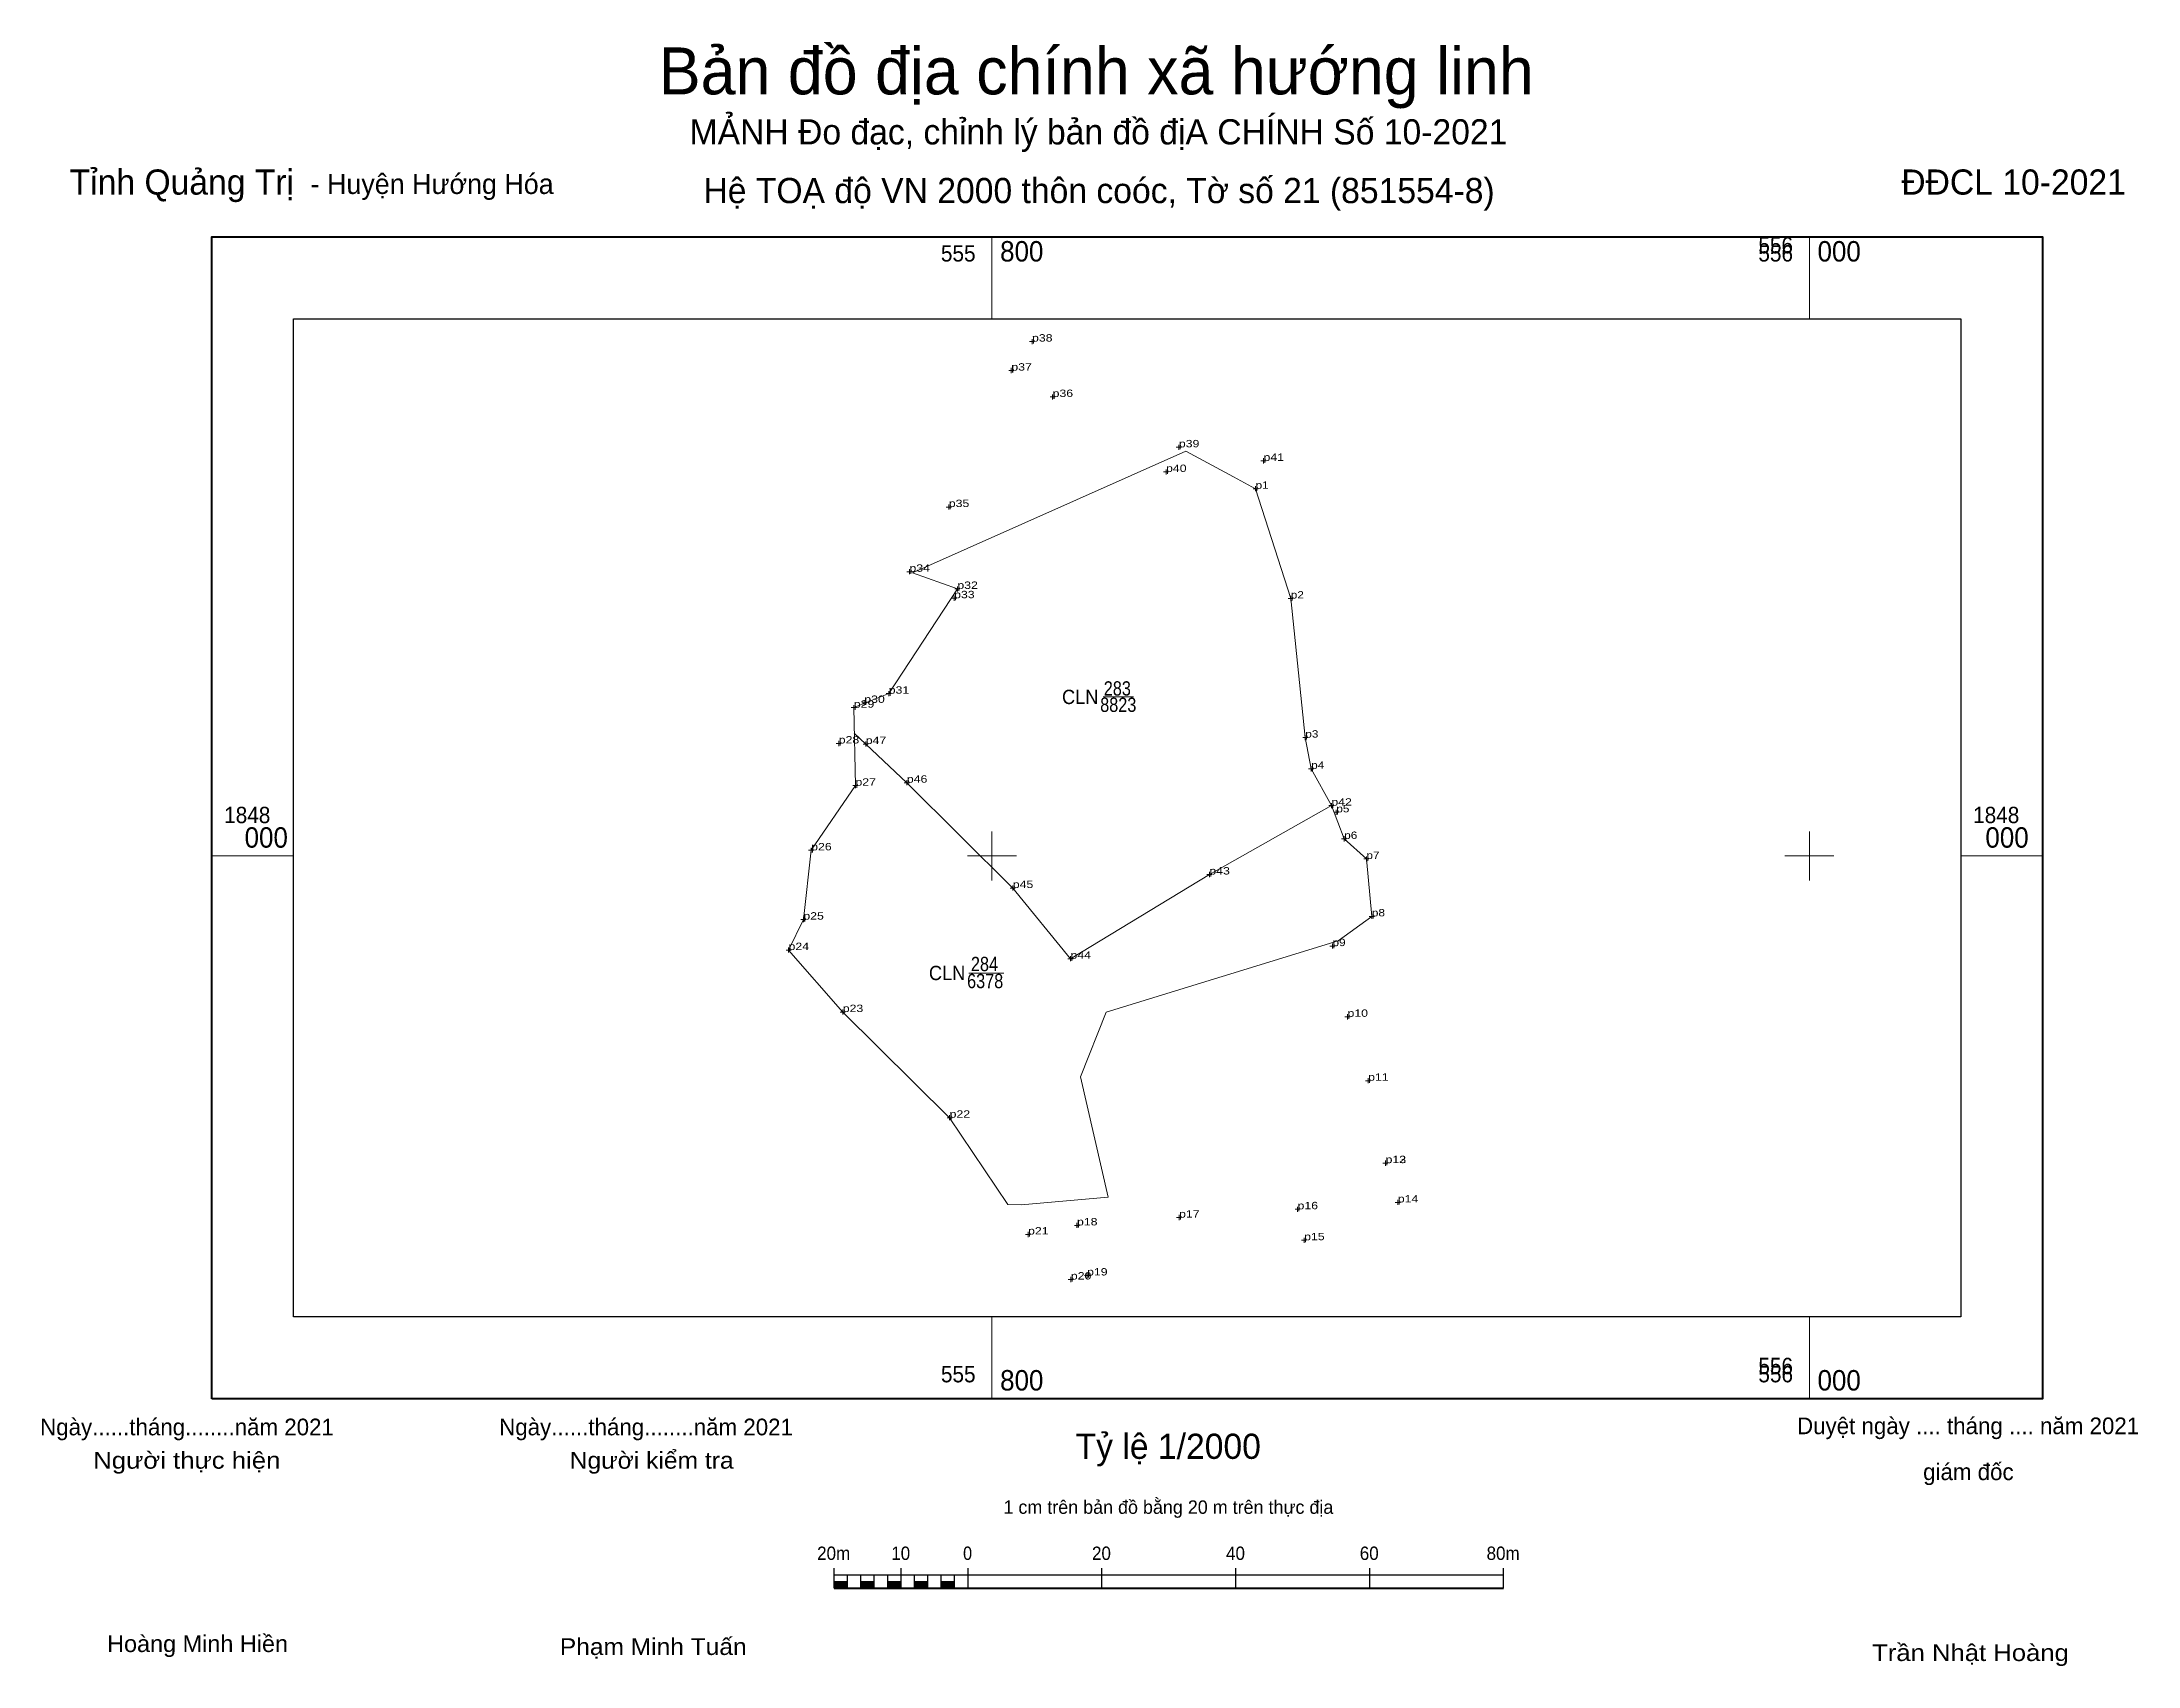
# Model space of a CAD drawing. Header units: metres. Extents: x 554355 to 557717, y 1847780 to 1848413.
# Drawn here: x 555568 to 556080, y 1847802 to 1848199 of the extents above; entities that cross this region are included whole.
import ezdxf
from ezdxf.enums import TextEntityAlignment as Align

# ---------------------------------------------------------------- set-up
doc = ezdxf.new("R2010")
doc.units = ezdxf.units.M
doc.header["$LTSCALE"] = 1.4
doc.linetypes.add('LONG_DASHED', pattern=[7.5, 6, -1.5])
for name, color, linetype, lineweight in [('10', 7, 'LONG_DASHED', 13), ('13', 7, 'Continuous', 13), ('2', 7, 'Continuous', 25), ('63', 7, 'LONG_DASHED', 13), ('7', 7, 'Continuous', 13)]:
    doc.layers.add(name, color=color, linetype=linetype, lineweight=lineweight)
doc.layers.add('12', color=7, linetype='Continuous')

msp = doc.modelspace()

# ---------------------------------------------------------------- texts
at = {"layer": '12'}
for s, width, p in [('p38', 1.25, (555809.81, 1848125.79)), ('p37', 1.25, (555804.75, 1848118.69)), ('p36', 1.25, (555814.85, 1848112.24)), ('p39', 1.25, (555845.74, 1848099.93)), ('p40', 1.25, (555842.6, 1848093.9)), ('p41', 1.25, (555866.46, 1848096.61)), ('p1', 1.2, (555864.51, 1848089.79)), ('p35', 1.25, (555789.45, 1848085.31)), ('p34', 1.25, (555779.82, 1848069.48)), ('p33', 1.25, (555790.75, 1848063.02)), ('p32', 1.25, (555791.54, 1848065.3)), ('p2', 1.2, (555873.12, 1848062.95)), ('p29', 1.25, (555766.2, 1848036.25)), ('p30', 1.25, (555768.77, 1848037.42)), ('p31', 1.25, (555774.74, 1848039.67)), ('p28', 1.25, (555762.52, 1848027.49)), ('p47', 1.25, (555769.12, 1848027.35)), ('p3', 1.2, (555876.67, 1848028.93)), ('p4', 1.2, (555878.11, 1848021.29)), ('p27', 1.25, (555766.6, 1848017.17)), ('p46', 1.25, (555779.19, 1848017.9)), ('p42', 1.25, (555883.05, 1848012.29)), ('p5', 1.2, (555884.26, 1848010.65)), ('p26', 1.25, (555755.78, 1848001.36)), ('p6', 1.2, (555886.19, 1848004.15)), ('p43', 1.25, (555853.2, 1847995.44)), ('p7', 1.2, (555891.62, 1847999.25)), ('p45', 1.25, (555805.1, 1847992.13)), ('p25', 1.25, (555753.86, 1847984.42)), ('p8', 1.2, (555892.96, 1847985.2)), ('p24', 1.25, (555750.24, 1847976.97)), ('p44', 1.25, (555819.22, 1847974.84)), ('p9', 1.2, (555883.33, 1847977.93)), ('p23', 1.25, (555763.5, 1847961.81)), ('p10', 1.25, (555887, 1847960.64)), ('p11', 1.25, (555892.04, 1847945.01)), ('p22', 1.25, (555789.65, 1847935.97)), ('p12', 1.25, (555896.3, 1847924.85)), ('p13', 1.25, (555896.32, 1847924.85)), ('p16', 1.25, (555874.78, 1847913.58)), ('p14', 1.25, (555899.31, 1847915.24)), ('p18', 1.25, (555820.81, 1847909.62)), ('p17', 1.25, (555845.79, 1847911.54)), ('p21', 1.25, (555808.84, 1847907.4)), ('p15', 1.25, (555876.39, 1847906)), ('p19', 1.25, (555823.28, 1847897.37)), ('p20', 1.25, (555819.31, 1847896.39))]:
    msp.add_text(s, height=1.8, dxfattribs=dict(at, width=width)).set_placement(p)
at = {"layer": '13'}
for s, width, p in [('283', 0.85, (555830.685, 1848039.21)), ('CLN', 0.95, (555821.6, 1848037.13)), ('8823', 0.85, (555830.915, 1848035.21)), ('CLN', 0.95, (555789.04, 1847969.61)), ('6378', 0.85, (555798.345, 1847967.64)), ('284', 0.85, (555798.18, 1847971.81))]:
    msp.add_text(s, height=3.5, dxfattribs=dict(at, width=width)).set_placement(p, align=Align.CENTER)
at = {"layer": '2'}
for s, height, p in [('Bản đồ địa chính xã hướng linh', 11.48, (555825.535, 1848186.24)), ('MẢNH Đo đạc, chỉnh lý bản đồ địA CHÍNH Số 10-2021', 6.16, (555826.07, 1848174)), ('Hệ TOẠ độ VN 2000 thôn coóc, Tờ số 21 (851554-8)', 6.16, (555826.21, 1848159.64)), ('Ngày......tháng........năm 2021', 4.08, (555603.055, 1847858.28)), ('Ngày......tháng........năm 2021', 4.08, (555715.375, 1847858.28)), ('Tỷ lệ 1/2000', 6.16, (555843.145, 1847852.52)), ('Duyệt ngày .... tháng .... năm 2021', 4.08, (556038.845, 1847858.56)), ('giám đốc', 4.08, (556038.915, 1847847.32)), ('1 cm trên bản đồ bằng 20 m trên thực địa', 3.28, (555843.18, 1847839.08))]:
    msp.add_text(s, height=height, dxfattribs=at).set_placement(p, align=Align.CENTER)
for s, height, p in [('Tỉnh Quảng Trị ', 6.156, (555574.35, 1848161.72)), ('- Huyện Hướng Hóa', 4.912, (555633.31, 1848161.88))]:
    msp.add_text(s, height=height, dxfattribs=at).set_placement(p)
msp.add_text('ĐĐCL 10-2021', height=6.16, dxfattribs=at).set_placement((556077.44, 1848161.72), align=Align.RIGHT)
for s, height, width, p in [('Người thực hiện', 4.094, 1.15, (555603.015, 1847850.12)), ('Người kiểm tra', 4.094, 1.1, (555716.75, 1847850.12)), ('20m', 3.275, 0.95, (555761.28, 1847827.8)), ('10', 3.275, 0.95, (555777.68, 1847827.8)), ('0', 3.275, 0.9, (555794.045, 1847827.8)), ('20', 3.275, 0.95, (555826.8, 1847827.8)), ('40', 3.275, 0.95, (555859.6, 1847827.8)), ('60', 3.275, 0.95, (555892.32, 1847827.8)), ('80m', 3.275, 0.95, (555925.08, 1847827.8)), ('Hoàng Minh Hiền', 4.08, 1.05, (555605.645, 1847805.28)), ('Phạm Minh Tuấn', 4.08, 1.1, (555717.135, 1847804.56)), ('Trần Nhật Hoàng', 4.08, 1.15, (556039.425, 1847803.08))]:
    msp.add_text(s, height=height, dxfattribs=dict(at, width=width)).set_placement(p, align=Align.CENTER)
at = {"layer": '63', "width": 0.95}
for s, height, p in [('800', 5, (555802, 1848145.36)), ('000', 5, (556002, 1848145.36)), ('1848', 4, (555612.15, 1848008)), ('1848', 4, (555612.15, 1848008)), ('1848', 4, (556040.07, 1848008)), ('1848', 4, (556040.07, 1848008)), ('000', 5, (555617.15, 1848002)), ('000', 5, (556043.07, 1848002)), ('800', 5, (555802, 1847869.24)), ('000', 5, (556002, 1847869.24))]:
    msp.add_text(s, height=height, dxfattribs=at).set_placement(p)
for s, p in [('556', (555996, 1848147.36)), ('555', (555796, 1848145.36)), ('556', (555996, 1848145.36)), ('555', (555796, 1847871.24)), ('556', (555996, 1847873.24)), ('556', (555996, 1847871.24))]:
    msp.add_text(s, height=4, dxfattribs=at).set_placement(p, align=Align.RIGHT)

# ---------------------------------------------------------------- hatches: boundary and pattern name
at = {"layer": '2'}
for points in [[(555761.4, 1847820.86), (555764.67, 1847820.86), (555764.67, 1847822.5), (555761.4, 1847822.5)], [(555767.95, 1847820.86), (555771.23, 1847820.86), (555771.23, 1847822.5), (555767.95, 1847822.5)], [(555774.5, 1847820.86), (555777.78, 1847820.86), (555777.78, 1847822.5), (555774.5, 1847822.5)], [(555781.05, 1847820.86), (555784.33, 1847820.86), (555784.33, 1847822.5), (555781.05, 1847822.5)], [(555787.61, 1847820.86), (555790.88, 1847820.86), (555790.88, 1847822.5), (555787.61, 1847822.5)]]:
    msp.add_hatch(color=256, dxfattribs=at).paths.add_polyline_path(points)

# ---------------------------------------------------------------- linework, layer by layer
at = {"layer": '10', "linetype": 'Continuous'}
msp.add_line((555780.59, 1848069.21), (555847.47, 1848098.99), dxfattribs=at)
msp.add_lwpolyline([(555847.47, 1848098.99), (555859.14, 1848092.68), (555864.51, 1848089.79), (555873.12, 1848062.95), (555876.67, 1848028.93), (555878.11, 1848021.29), (555883.05, 1848012.29), (555886.19, 1848004.15), (555891.62, 1847999.25), (555892.96, 1847985.2), (555884.71, 1847979.21), (555827.99, 1847961.76), (555821.68, 1847945.98), (555828.48, 1847916.56), (555807.16, 1847914.65), (555803.93, 1847914.7), (555789.65, 1847935.97), (555763.5, 1847961.81), (555750.24, 1847976.97), (555753.86, 1847984.42), (555755.78, 1848001.36), (555766.6, 1848017.17), (555766.2, 1848036.25), (555774.74, 1848039.67), (555791.54, 1848065.3), (555780.59, 1848069.21)], close=True, dxfattribs=at)
for points in [[(555883.05, 1848012.29), (555853.2, 1847995.44), (555819.22, 1847974.84), (555805.1, 1847992.13), (555779.19, 1848017.9), (555766.33, 1848029.97)], [(555884.71, 1847979.21), (555827.99, 1847961.76), (555821.68, 1847945.98), (555828.48, 1847916.56), (555807.16, 1847914.65), (555803.93, 1847914.7)]]:
    msp.add_lwpolyline(points, dxfattribs=at)
at = {"layer": '13'}
for p, q in [((555827.25, 1848038.92), (555834.62, 1848038.92)), ((555794.37, 1847971.35), (555802.88, 1847971.35))]:
    msp.add_line(p, q, dxfattribs=at)
at = {"layer": '2'}
for p, q in [((555761.4, 1847820.86), (555761.4, 1847825.77)), ((555761.4, 1847824.14), (555925.19, 1847824.14)), ((555764.67, 1847820.86), (555764.67, 1847824.14)), ((555767.95, 1847820.86), (555767.95, 1847824.14)), ((555771.23, 1847820.86), (555771.23, 1847824.14)), ((555774.5, 1847820.86), (555774.5, 1847824.14)), ((555777.78, 1847820.86), (555777.78, 1847825.77)), ((555781.05, 1847820.86), (555781.05, 1847824.14)), ((555784.33, 1847820.86), (555784.33, 1847824.14)), ((555787.61, 1847820.86), (555787.61, 1847824.14)), ((555790.88, 1847820.86), (555790.88, 1847824.14)), ((555794.16, 1847820.86), (555794.16, 1847825.77)), ((555826.92, 1847820.86), (555826.92, 1847825.77)), ((555859.67, 1847820.86), (555859.67, 1847825.77)), ((555892.43, 1847820.86), (555892.43, 1847825.77)), ((555925.19, 1847820.86), (555925.19, 1847825.77))]:
    msp.add_line(p, q, dxfattribs=at)
at = {"layer": '2', "lineweight": 53}
msp.add_line((555761.4, 1847820.86), (555925.19, 1847820.86), dxfattribs=at)
at = {"layer": '2', "lineweight": 13}
for points in [[(555761.4, 1847820.86), (555764.67, 1847820.86), (555764.67, 1847822.5), (555761.4, 1847822.5)], [(555767.95, 1847820.86), (555771.23, 1847820.86), (555771.23, 1847822.5), (555767.95, 1847822.5)], [(555774.5, 1847820.86), (555777.78, 1847820.86), (555777.78, 1847822.5), (555774.5, 1847822.5)], [(555781.05, 1847820.86), (555784.33, 1847820.86), (555784.33, 1847822.5), (555781.05, 1847822.5)], [(555787.61, 1847820.86), (555790.88, 1847820.86), (555790.88, 1847822.5), (555787.61, 1847822.5)]]:
    msp.add_lwpolyline(points, close=True, dxfattribs=at)
at = {"layer": '63', "linetype": 'Continuous'}
for p, q in [((555800, 1848131.36), (555800, 1848151.36)), ((556000, 1848131.36), (556000, 1848151.36)), ((555800, 1847994), (555800, 1848006)), ((556000, 1847994), (556000, 1848006)), ((555609.15, 1848000), (555629.15, 1848000)), ((555794, 1848000), (555806, 1848000)), ((555994, 1848000), (556006, 1848000)), ((556037.07, 1848000), (556057.07, 1848000)), ((555800, 1847867.24), (555800, 1847887.24)), ((556000, 1847867.24), (556000, 1847887.24))]:
    msp.add_line(p, q, dxfattribs=at)
at = {"layer": '63', "linetype": 'Continuous', "lineweight": 40}
msp.add_lwpolyline([(555609.15, 1847867.24), (555609.15, 1848151.36), (556057.07, 1848151.36), (556057.07, 1847867.24)], close=True, dxfattribs=at)
at = {"layer": '63', "linetype": 'Continuous', "lineweight": 25}
msp.add_lwpolyline([(555629.15, 1847887.24), (555629.15, 1848131.36), (556037.07, 1848131.36), (556037.07, 1847887.24)], close=True, dxfattribs=at)
msp.add_lwpolyline([(555629.15, 1847887.24), (555629.15, 1848131.36), (556037.07, 1848131.36), (556037.07, 1847887.24)], close=True, dxfattribs=at)
msp.add_lwpolyline([(555629.15, 1847887.24), (555629.15, 1848131.36), (556037.07, 1848131.36), (556037.07, 1847887.24)], close=True, dxfattribs=at)
at = {"layer": '7'}
for p, q in [((555810.44, 1848125.79), (555809.19, 1848125.79)), ((555809.81, 1848125.16), (555809.81, 1848126.41)), ((555805.38, 1848118.69), (555804.13, 1848118.69)), ((555804.75, 1848118.07), (555804.75, 1848119.32)), ((555815.47, 1848112.24), (555814.23, 1848112.24)), ((555814.85, 1848111.62), (555814.85, 1848112.86)), ((555846.37, 1848099.93), (555845.12, 1848099.93)), ((555845.74, 1848099.3), (555845.74, 1848100.55)), ((555843.23, 1848093.9), (555841.98, 1848093.9)), ((555842.6, 1848093.28), (555842.6, 1848094.52)), ((555867.08, 1848096.61), (555865.83, 1848096.61)), ((555866.46, 1848095.99), (555866.46, 1848097.23)), ((555865.13, 1848089.79), (555863.88, 1848089.79)), ((555864.51, 1848089.16), (555864.51, 1848090.41)), ((555790.08, 1848085.31), (555788.83, 1848085.31)), ((555789.45, 1848084.68), (555789.45, 1848085.93)), ((555780.45, 1848069.48), (555779.2, 1848069.48)), ((555779.82, 1848068.86), (555779.82, 1848070.11)), ((555790.75, 1848062.4), (555790.75, 1848063.64)), ((555792.16, 1848065.3), (555790.92, 1848065.3)), ((555791.54, 1848064.68), (555791.54, 1848065.92)), ((555873.12, 1848062.32), (555873.12, 1848063.57)), ((555791.38, 1848063.02), (555790.13, 1848063.02)), ((555873.74, 1848062.95), (555872.49, 1848062.95)), ((555768.77, 1848036.8), (555768.77, 1848038.05)), ((555775.36, 1848039.67), (555774.11, 1848039.67)), ((555774.74, 1848039.05), (555774.74, 1848040.3)), ((555766.83, 1848036.25), (555765.58, 1848036.25)), ((555766.2, 1848035.63), (555766.2, 1848036.88)), ((555769.39, 1848037.42), (555768.14, 1848037.42)), ((555763.14, 1848027.49), (555761.9, 1848027.49)), ((555762.52, 1848026.86), (555762.52, 1848028.11)), ((555769.74, 1848027.35), (555768.49, 1848027.35)), ((555769.12, 1848026.72), (555769.12, 1848027.97)), ((555877.3, 1848028.93), (555876.05, 1848028.93)), ((555876.67, 1848028.3), (555876.67, 1848029.55)), ((555767.23, 1848017.17), (555765.98, 1848017.17)), ((555766.6, 1848016.55), (555766.6, 1848017.8)), ((555779.81, 1848017.9), (555778.56, 1848017.9)), ((555779.19, 1848017.27), (555779.19, 1848018.52)), ((555878.74, 1848021.29), (555877.49, 1848021.29)), ((555878.11, 1848020.67), (555878.11, 1848021.92)), ((555883.67, 1848012.29), (555882.43, 1848012.29)), ((555883.05, 1848011.67), (555883.05, 1848012.92)), ((555884.88, 1848010.65), (555883.64, 1848010.65)), ((555884.26, 1848010.02), (555884.26, 1848011.27)), ((555755.78, 1848000.74), (555755.78, 1848001.98)), ((555886.82, 1848004.15), (555885.57, 1848004.15)), ((555886.19, 1848003.53), (555886.19, 1848004.78)), ((555756.4, 1848001.36), (555755.15, 1848001.36)), ((555892.25, 1847999.25), (555891, 1847999.25)), ((555891.62, 1847998.62), (555891.62, 1847999.87)), ((555805.72, 1847992.13), (555804.48, 1847992.13)), ((555805.1, 1847991.5), (555805.1, 1847992.75)), ((555853.82, 1847995.44), (555852.57, 1847995.44)), ((555853.2, 1847994.82), (555853.2, 1847996.07)), ((555754.48, 1847984.42), (555753.23, 1847984.42)), ((555753.86, 1847983.8), (555753.86, 1847985.05)), ((555893.58, 1847985.2), (555892.34, 1847985.2)), ((555892.96, 1847984.57), (555892.96, 1847985.82)), ((555750.87, 1847976.97), (555749.62, 1847976.97)), ((555750.24, 1847976.34), (555750.24, 1847977.59)), ((555883.95, 1847977.93), (555882.7, 1847977.93)), ((555883.33, 1847977.31), (555883.33, 1847978.56)), ((555819.85, 1847974.84), (555818.6, 1847974.84)), ((555819.22, 1847974.21), (555819.22, 1847975.46)), ((555764.12, 1847961.81), (555762.88, 1847961.81)), ((555763.5, 1847961.18), (555763.5, 1847962.43)), ((555887.63, 1847960.64), (555886.38, 1847960.64)), ((555887, 1847960.01), (555887, 1847961.26)), ((555892.04, 1847944.39), (555892.04, 1847945.64)), ((555892.66, 1847945.01), (555891.41, 1847945.01)), ((555790.28, 1847935.97), (555789.03, 1847935.97)), ((555789.65, 1847935.34), (555789.65, 1847936.59)), ((555896.92, 1847924.85), (555895.68, 1847924.85)), ((555896.94, 1847924.85), (555895.7, 1847924.85)), ((555896.3, 1847924.22), (555896.3, 1847925.47)), ((555896.32, 1847924.23), (555896.32, 1847925.48)), ((555899.94, 1847915.24), (555898.69, 1847915.24)), ((555899.31, 1847914.62), (555899.31, 1847915.86)), ((555821.44, 1847909.62), (555820.19, 1847909.62)), ((555820.81, 1847908.99), (555820.81, 1847910.24)), ((555846.42, 1847911.54), (555845.17, 1847911.54)), ((555845.79, 1847910.92), (555845.79, 1847912.17)), ((555875.4, 1847913.58), (555874.16, 1847913.58)), ((555874.78, 1847912.95), (555874.78, 1847914.2)), ((555809.46, 1847907.4), (555808.22, 1847907.4)), ((555808.84, 1847906.77), (555808.84, 1847908.02)), ((555877.01, 1847906), (555875.76, 1847906)), ((555876.39, 1847905.37), (555876.39, 1847906.62)), ((555819.93, 1847896.39), (555818.68, 1847896.39)), ((555819.31, 1847895.77), (555819.31, 1847897.01)), ((555823.91, 1847897.37), (555822.66, 1847897.37)), ((555823.28, 1847896.75), (555823.28, 1847898))]:
    msp.add_line(p, q, dxfattribs=at)

msp.set_redraw_order([(e.dxf.handle, doc.entitydb.next_handle()) for e in msp.query("TEXT MTEXT ATTDEF DIMENSION ARC_DIMENSION")])  # texts and dimensions are drawn at this point

doc.saveas('drawing.dxf')
